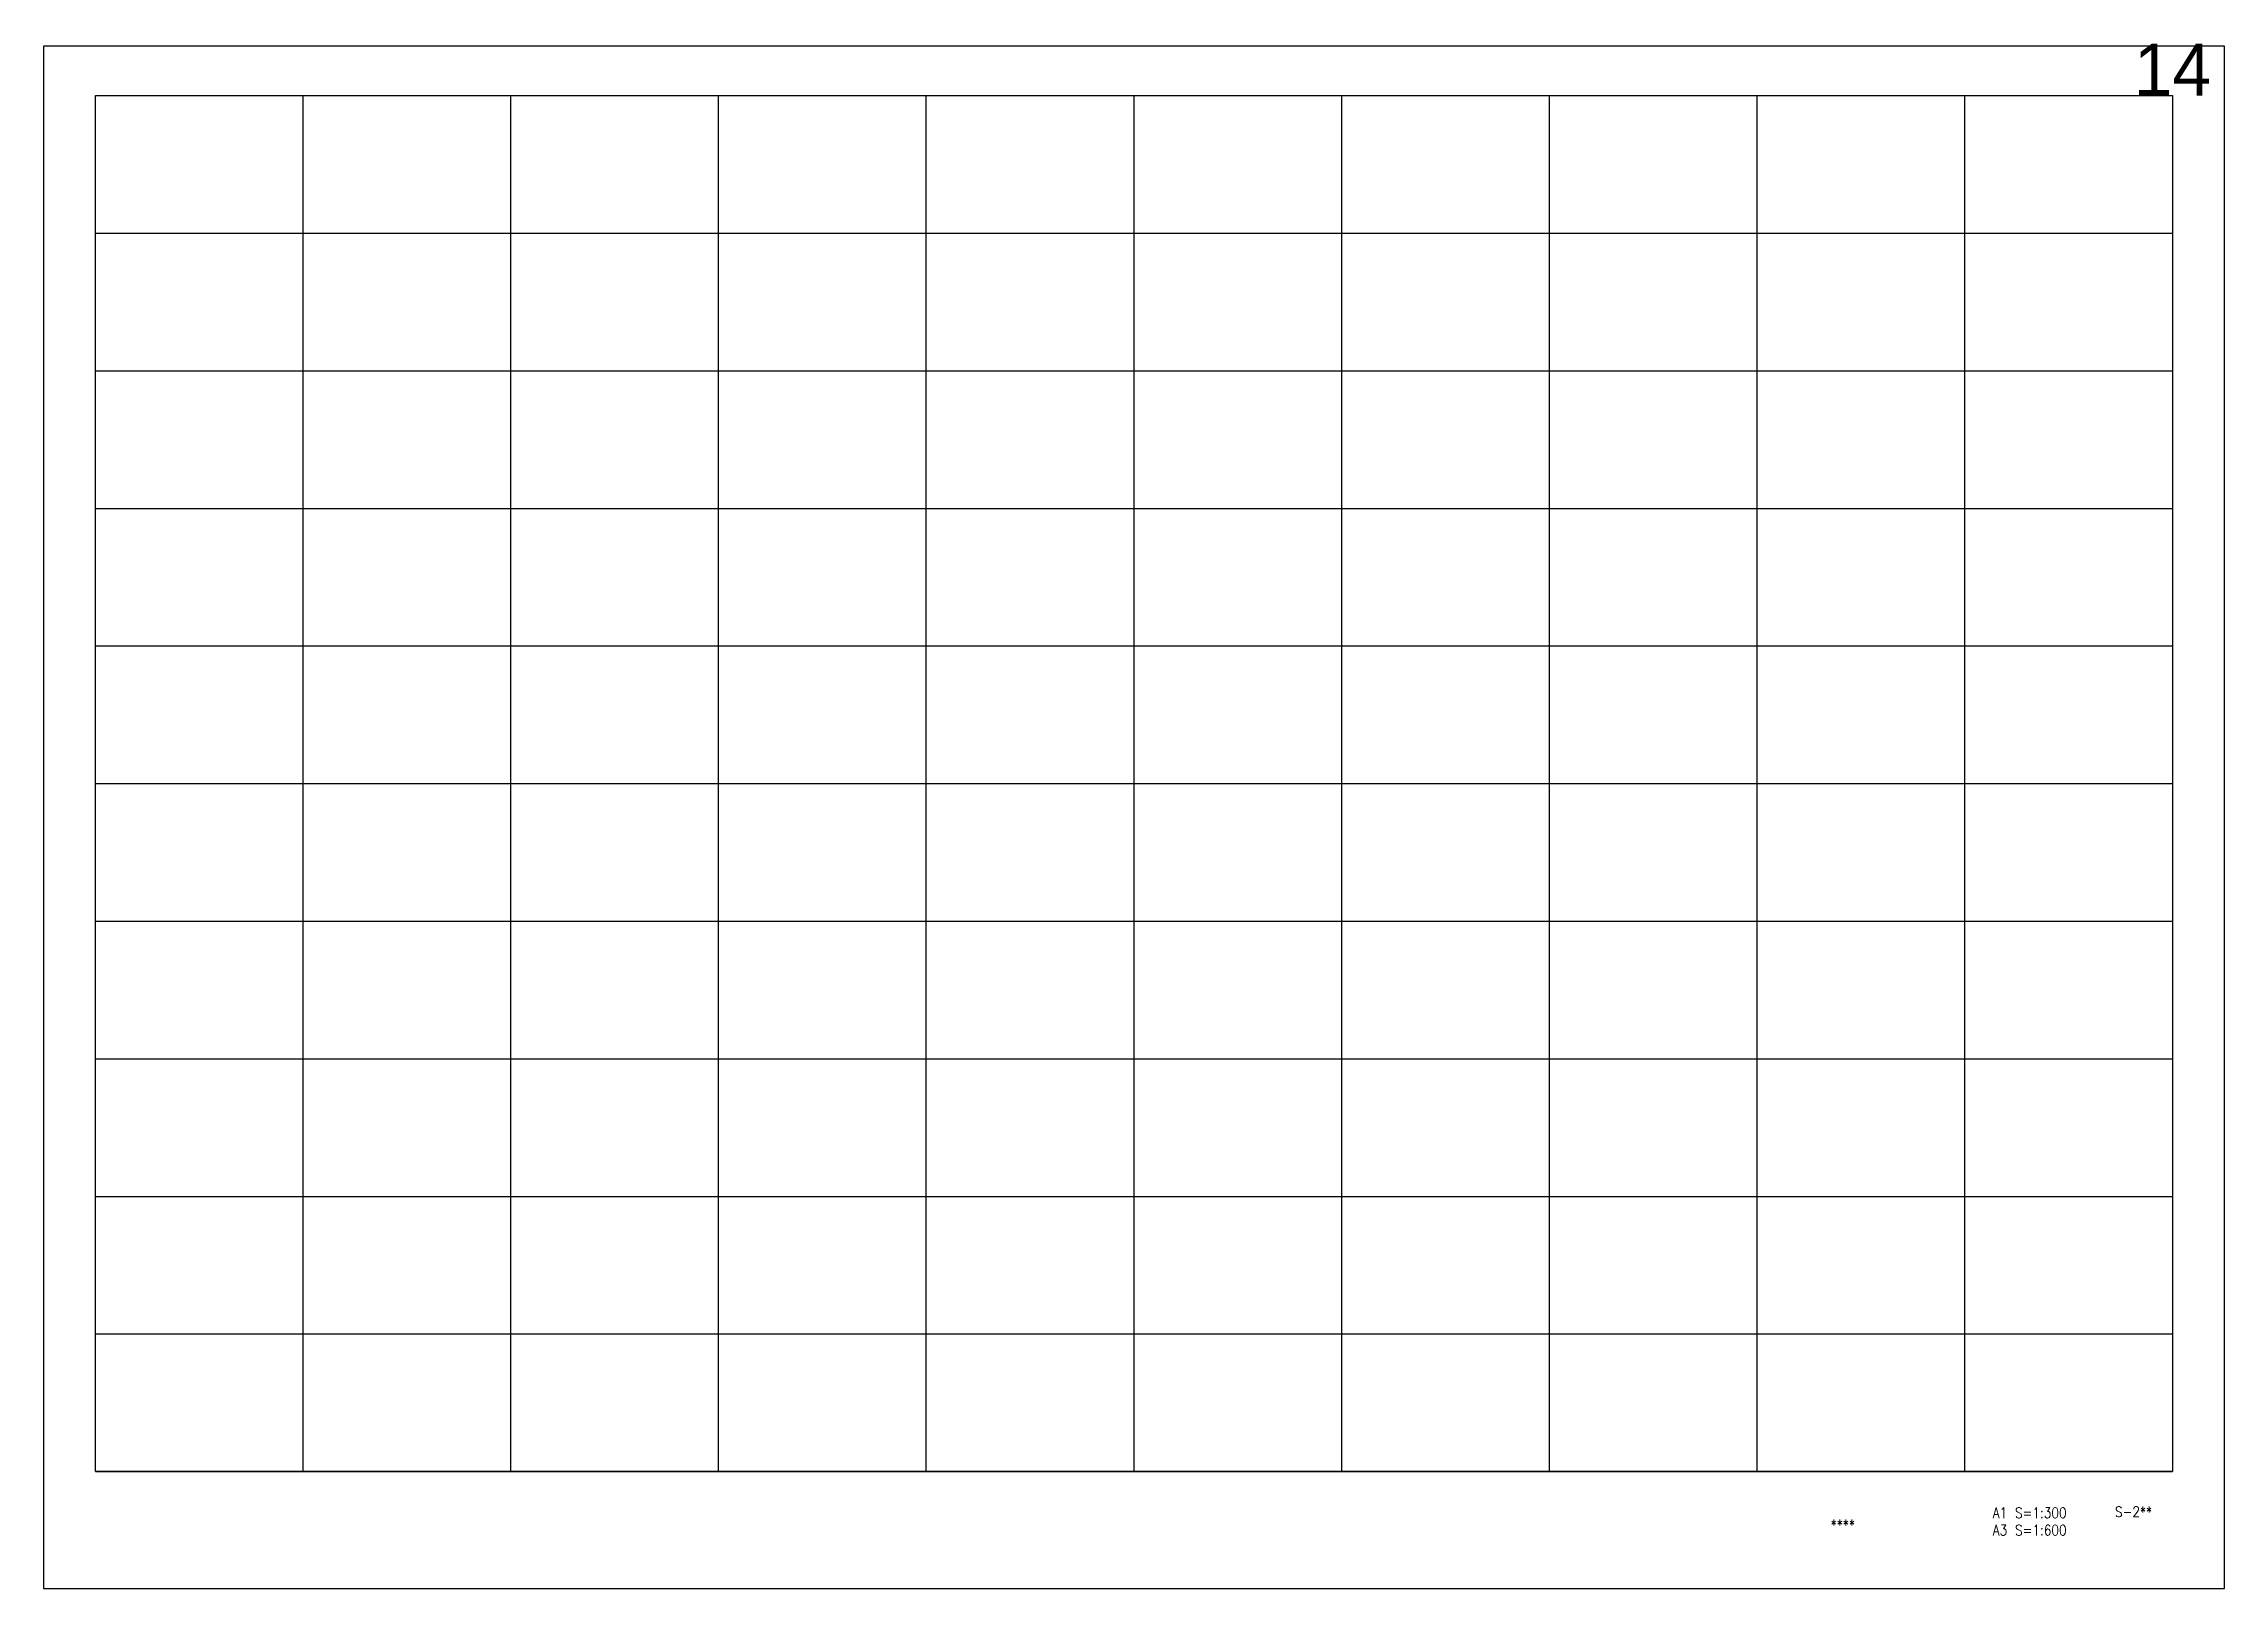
# Model space of a CAD drawing. Extents: x -76008 to 648000, y -1342800 to 168370.
# Drawn here: x 240000 to 408000, y -526800 to -407800 of the extents above; entities that cross this region are included whole.
import ezdxf
from ezdxf.enums import TextEntityAlignment as Align

# ---------------------------------------------------------------- set-up
doc = ezdxf.new("R2010")
doc.units = 0
doc.header["$MEASUREMENT"] = 0
doc.layers.add('99_レイアウト枠', color=251, linetype='CONTINUOUS', plot=False)
doc.layers.add('99_頁番号', color=6, linetype='CONTINUOUS')
doc.styles.add('DRACAD', font='txt', dxfattribs={"width": 0.85, "bigfont": 'extfont2'})
doc.styles.get("Standard").update_dxf_attribs({"font": 'Osaka.ttc'})

msp = doc.modelspace()

# ---------------------------------------------------------------- texts
at = {"layer": '99_レイアウト枠'}
msp.add_text('14', height=4000, dxfattribs=at).set_placement((403999.99992, -411800), align=Align.CENTER)
at = {"layer": '99_頁番号', "char_height": 800, "attachment_point": 5, "style": 'DRACAD'}
for s, insert in [('A1 S=1:300^JA3 S=1:600', (392999.99992, -521648.63731)), ('{S-2**}', (400999.99992, -520900)), ('{  ****  }', (377999.99992, -521900))]:
    msp.add_mtext(s, dxfattribs=dict(at, insert=insert))

# ---------------------------------------------------------------- linework, layer by layer
at = {"layer": '99_レイアウト枠'}
for p, q in [((244000, -517800), (244000, -411800)), ((260000, -517800), (260000, -411800)), ((276000, -517800), (276000, -411800)), ((292000, -517800), (292000, -411800)), ((308000, -517800), (308000, -411800)), ((324000, -517800), (324000, -411800)), ((339999.99996, -517800), (339999.99996, -411800)), ((355999.99996, -517800), (355999.99996, -411800)), ((371999.99996, -517800), (371999.99996, -411800)), ((387999.99996, -517800), (387999.99996, -411800)), ((244000, -422400), (403999.99992, -422400)), ((244000, -433000), (403999.99992, -433000)), ((244000, -443600), (403999.99992, -443600)), ((244000, -454200), (403999.99992, -454200)), ((244000, -464800), (403999.99992, -464800)), ((244000, -475400), (403999.99992, -475400)), ((244000, -486000), (403999.99992, -486000)), ((244000, -496600), (403999.99992, -496600)), ((244000, -507200), (403999.99992, -507200)), ((244000, -517800), (403999.99992, -517800))]:
    msp.add_line(p, q, dxfattribs=at)
for points in [[(240000, -526800), (408000, -526800), (408000, -408000), (240000, -408000)], [(244000, -411800), (403999.99992, -411800), (403999.99992, -517800), (244000, -517800)]]:
    msp.add_lwpolyline(points, close=True, dxfattribs=at)

msp.set_redraw_order([(e.dxf.handle, doc.entitydb.next_handle()) for e in msp.query("TEXT MTEXT ATTDEF DIMENSION ARC_DIMENSION")])  # texts and dimensions are drawn at this point

doc.saveas('drawing.dxf')
